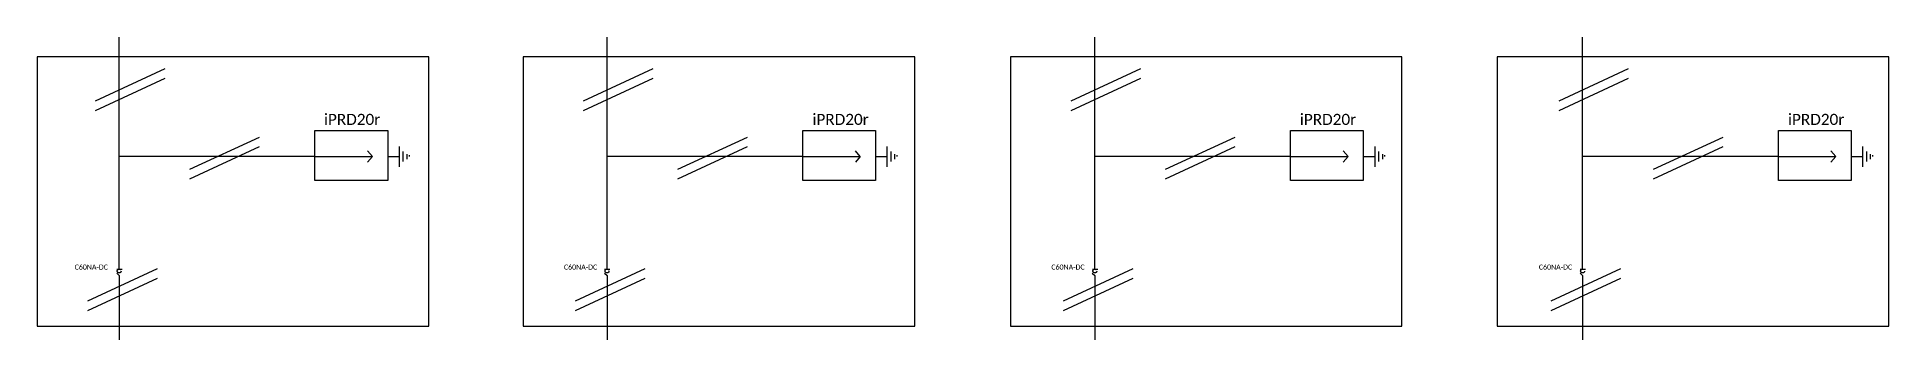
# Model space of a CAD drawing. Header units: inches. Extents: x 9190 to 83177, y 6945 to 19665.
# Drawn here: x 33810 to 35897, y 17173 to 17514 of the extents above; entities that cross this region are included whole.
import ezdxf

# ---------------------------------------------------------------- set-up
doc = ezdxf.new("R2010")
doc.units = ezdxf.units.IN
doc.header["$MEASUREMENT"] = 0
doc.linetypes.add('ACAD_ISO02W100', pattern=[15, 12, -3])
doc.styles.get("Standard").update_dxf_attribs({"font": 'arial.ttf'})

msp = doc.modelspace()

# ---------------------------------------------------------------- texts
at = {"attachment_point": 1}
for s, width, gutter_width, insert, char_height in [('{\\fCalibri|b0|i0|c0|p34;\\H0.91667x;iPRD20r}', 179.489, 67.9, (34133.3, 17427.9), 13.583), ('{\\fCalibri|b0|i0|c0|p34;\\H0.91667x;iPRD20r}', 179.489, 67.9, (34683.8, 17427.9), 13.583), ('{\\fCalibri|b0|i0|c0|p34;\\H0.91667x;iPRD20r}', 179.489, 67.9, (35233.1, 17427.9), 13.583), ('{\\fCalibri|b0|i0|c0|p34;\\H0.91667x;iPRD20r}', 179.489, 67.9, (35783.2, 17427.9), 13.583), ('{\\fCalibri|b0|i0|c0|p34;\\H0.91667x;C60NA-DC}', 42.658, 31.1, (33852.3, 17258.2), 6.221), ('{\\fCalibri|b0|i0|c0|p34;\\H0.91667x;C60NA-DC}', 42.658, 31.1, (34403.7, 17258.2), 6.221), ('{\\fCalibri|b0|i0|c0|p34;\\H0.91667x;C60NA-DC}', 42.658, 31.1, (34953, 17258.2), 6.221), ('{\\fCalibri|b0|i0|c0|p34;\\H0.91667x;C60NA-DC}', 42.658, 31.1, (35502.4, 17258.2), 6.221)]:
    msp.add_mtext_dynamic_manual_height_columns(s, width=width, gutter_width=gutter_width, heights=[0], dxfattribs=dict(at, insert=insert, char_height=char_height))

# ---------------------------------------------------------------- linework, layer by layer
for p, q in [((33902.5, 17253.1), (33902.5, 17514.4)), ((34452.3, 17253.1), (34452.3, 17514.4)), ((35002, 17253.1), (35002, 17514.4)), ((35551.7, 17253.1), (35551.7, 17514.4)), ((33875.9, 17442.7), (33954.4, 17479)), ((34425.7, 17442.7), (34504.1, 17479)), ((34975.4, 17442.7), (35053.8, 17479)), ((35525.1, 17442.7), (35603.5, 17479)), ((33875.9, 17431.8), (33954.4, 17468.2)), ((34425.7, 17431.8), (34504.1, 17468.2)), ((34975.4, 17431.8), (35053.8, 17468.2)), ((35525.1, 17431.8), (35603.5, 17468.2)), ((33982.3, 17365.5), (34060.8, 17401.8)), ((33982.3, 17354.6), (34060.8, 17391)), ((34532.1, 17365.5), (34610.5, 17401.8)), ((34532.1, 17354.6), (34610.5, 17391)), ((35081.8, 17365.5), (35160.2, 17401.8)), ((35081.8, 17354.6), (35160.2, 17391)), ((35631.5, 17365.5), (35710, 17401.8)), ((35631.5, 17354.6), (35710, 17391)), ((34123.1, 17380), (33902.5, 17380)), ((34672.8, 17380), (34452.3, 17380)), ((35222.6, 17380), (35002, 17380)), ((35772.3, 17380), (35551.7, 17380)), ((33867.2, 17217.4), (33945.6, 17253.8)), ((33867.2, 17206.6), (33945.6, 17242.9)), ((33899.7, 17248.6), (33902.5, 17246)), ((33902.5, 17246), (33902.5, 17173.3)), ((34416.9, 17217.4), (34495.3, 17253.8)), ((34416.9, 17206.6), (34495.3, 17242.9)), ((34449.4, 17248.6), (34452.3, 17246)), ((34452.3, 17246), (34452.3, 17173.3)), ((34966.6, 17217.4), (35045.1, 17253.8)), ((34966.6, 17206.6), (35045.1, 17242.9)), ((34999.1, 17248.6), (35002, 17246)), ((35002, 17246), (35002, 17173.3)), ((35516.4, 17217.4), (35594.8, 17253.8)), ((35516.4, 17206.6), (35594.8, 17242.9)), ((35548.9, 17248.6), (35551.7, 17246)), ((35551.7, 17246), (35551.7, 17173.3))]:
    msp.add_line(p, q)
at = {"color": 3}
for p, q in [((34188, 17380), (34182.5, 17386.4)), ((34218.3, 17379.8), (34218.3, 17391.2)), ((34222.7, 17379.8), (34222.7, 17385.5)), ((34737.7, 17380), (34732.2, 17386.4)), ((34768, 17379.8), (34768, 17391.2)), ((34772.4, 17379.8), (34772.4, 17385.5)), ((35287.5, 17380), (35281.9, 17386.4)), ((35317.8, 17379.8), (35317.8, 17391.2)), ((35322.2, 17379.8), (35322.2, 17385.5)), ((35837.2, 17380), (35831.6, 17386.4)), ((35867.5, 17379.8), (35867.5, 17391.2)), ((35871.9, 17379.8), (35871.9, 17385.5)), ((34123.1, 17380), (34188, 17380)), ((34188, 17380), (34182.5, 17373.6)), ((34205.1, 17379.8), (34218.3, 17379.8)), ((34218.3, 17368.4), (34218.3, 17379.8)), ((34222.7, 17374.1), (34222.7, 17379.8)), ((34227.1, 17379.8), (34227.1, 17382.6)), ((34227.1, 17376.9), (34227.1, 17379.8)), ((34229.5, 17379.8), (34229.5, 17381.2)), ((34672.8, 17380), (34737.7, 17380)), ((34737.7, 17380), (34732.2, 17373.6)), ((34754.8, 17379.8), (34768, 17379.8)), ((34768, 17368.4), (34768, 17379.8)), ((34772.4, 17374.1), (34772.4, 17379.8)), ((34776.8, 17379.8), (34776.8, 17382.6)), ((34776.8, 17376.9), (34776.8, 17379.8)), ((34779.3, 17379.8), (34779.3, 17381.2)), ((35222.6, 17380), (35287.5, 17380)), ((35287.5, 17380), (35281.9, 17373.6)), ((35304.5, 17379.8), (35317.8, 17379.8)), ((35317.8, 17368.4), (35317.8, 17379.8)), ((35322.2, 17374.1), (35322.2, 17379.8)), ((35326.6, 17379.8), (35326.6, 17382.6)), ((35326.6, 17376.9), (35326.6, 17379.8)), ((35329, 17379.8), (35329, 17381.2)), ((35772.3, 17380), (35837.2, 17380)), ((35837.2, 17380), (35831.6, 17373.6)), ((35854.3, 17379.8), (35867.5, 17379.8)), ((35867.5, 17368.4), (35867.5, 17379.8)), ((35871.9, 17374.1), (35871.9, 17379.8)), ((35876.3, 17379.8), (35876.3, 17382.6)), ((35876.3, 17376.9), (35876.3, 17379.8)), ((35878.7, 17379.8), (35878.7, 17381.2))]:
    msp.add_line(p, q, dxfattribs=at)
for points in [[(34251.3, 17492.3), (33809.9, 17492.3), (33809.9, 17188.7), (34251.3, 17188.7)], [(34799.3, 17492.3), (34357.9, 17492.3), (34357.9, 17188.7), (34799.3, 17188.7)], [(35348.1, 17492.3), (34906.8, 17492.3), (34906.8, 17188.7), (35348.1, 17188.7)], [(35896.9, 17492.3), (35455.6, 17492.3), (35455.6, 17188.7), (35896.9, 17188.7)]]:
    msp.add_lwpolyline(points, close=True)
at = {"color": 7}
for points in [[(34123.1, 17409.2), (34205.1, 17409.2), (34205.1, 17353), (34123.1, 17353)], [(34672.8, 17409.2), (34754.8, 17409.2), (34754.8, 17353), (34672.8, 17353)], [(35222.6, 17409.2), (35304.5, 17409.2), (35304.5, 17353), (35222.6, 17353)], [(35772.3, 17409.2), (35854.3, 17409.2), (35854.3, 17353), (35772.3, 17353)]]:
    msp.add_lwpolyline(points, close=True, dxfattribs=at)
for points in [[(33899.8, 17253.1), (33905.7, 17253.1)], [(34449.5, 17253.1), (34455.4, 17253.1)], [(34999.2, 17253.1), (35005.2, 17253.1)], [(35548.9, 17253.1), (35554.9, 17253.1)]]:
    msp.add_lwpolyline(points)
at = {"linetype": 'ACAD_ISO02W100'}
for centre in [(33902.5, 17250.9), (34452.3, 17250.9), (35002, 17250.9), (35551.7, 17250.9)]:
    msp.add_circle(centre, 2.21, dxfattribs=at)

msp.set_redraw_order([(e.dxf.handle, doc.entitydb.next_handle()) for e in msp.query("TEXT MTEXT ATTDEF DIMENSION ARC_DIMENSION")])  # texts and dimensions are drawn at this point

doc.saveas('drawing.dxf')
